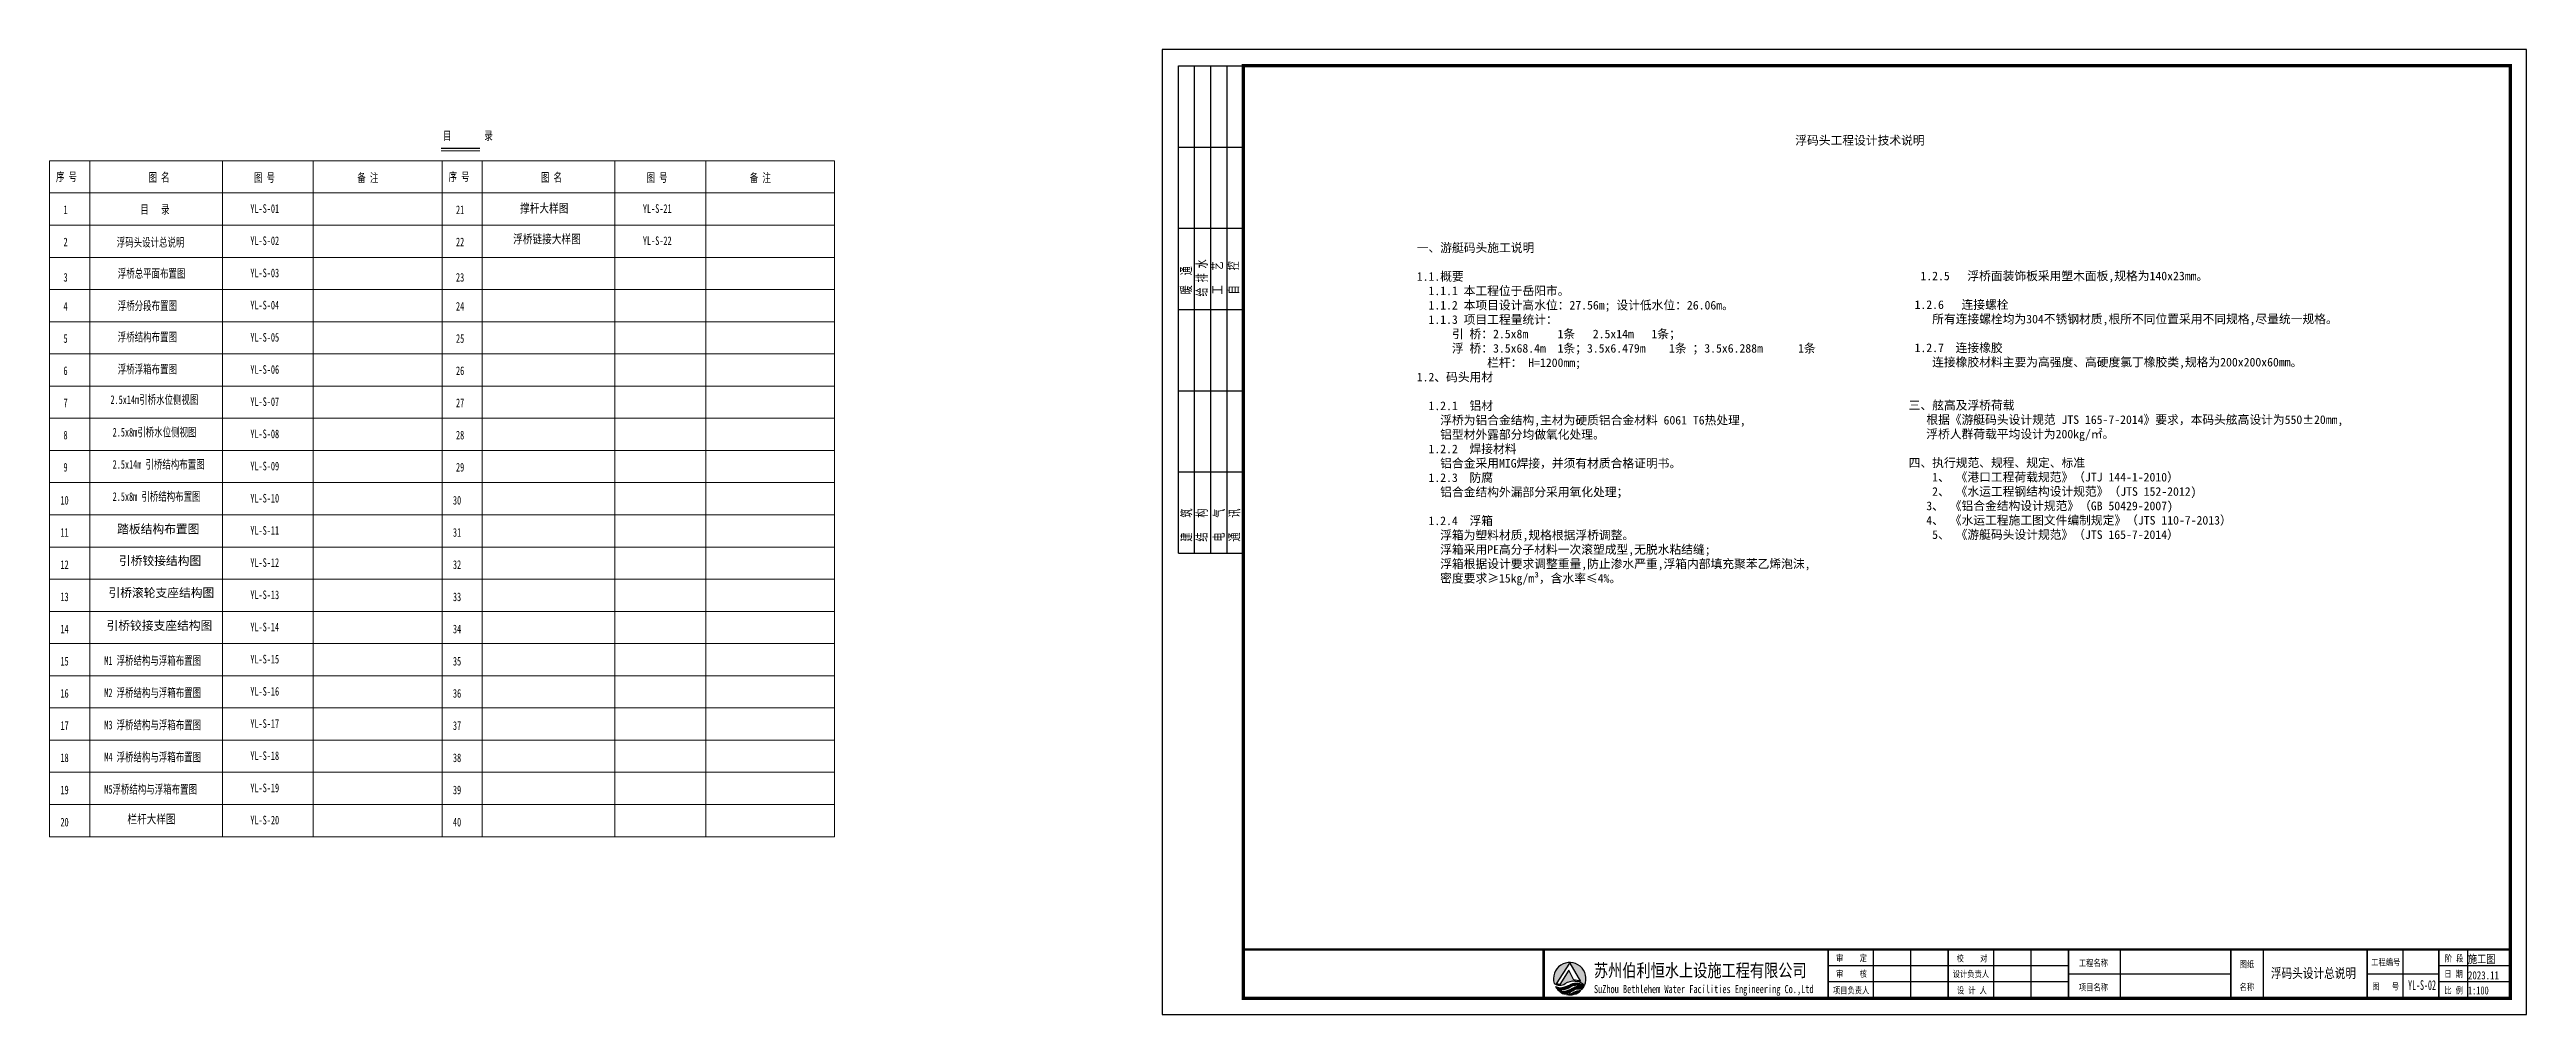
# Model space of a CAD drawing. Extents: x -259369 to -50372, y -155978 to 198088.
# Drawn here: x -217908 to -131704, y 164511 to 198088 of the extents above; entities that cross this region are included whole.
import ezdxf
from ezdxf.enums import TextEntityAlignment as Align

# ---------------------------------------------------------------- set-up
doc = ezdxf.new("R2010")
doc.units = 0
doc.header["$LTSCALE"] = 1000
doc.header["$MEASUREMENT"] = 0
doc.layers.add('文本', color=3, linetype='Continuous', lineweight=13)
doc.styles.add('-宋体', font='', dxfattribs={"width": 0.8})
doc.styles.add('_TCH_DIM', font='SIMPLEX.shx', dxfattribs={"bigfont": 'hztxt.shx'})
doc.styles.add('Arial', font='')
doc.styles.get("Standard").update_dxf_attribs({"font": 'gbenor.shx', "bigfont": 'gbcbig.shx'})
doc.styles.add('仿宋', font='simfang.ttf', dxfattribs={"width": 0.7})
doc.styles.add('图框', font='')
doc.styles.add('宋体', font='')
doc.styles.add('工程字体', font='', dxfattribs={"width": 0.8})
doc.styles.add('黑体', font='simhei.ttf', dxfattribs={"width": 0.8})
doc.styles.get('-宋体').set_extended_font_data('SimSun')
doc.styles.get('Arial').set_extended_font_data('STXihei')
doc.styles.get('图框').set_extended_font_data('SimSun')
doc.styles.get('宋体').set_extended_font_data('SimSun')
doc.styles.get('工程字体').set_extended_font_data('SimSun')

msp = doc.modelspace()

# ---------------------------------------------------------------- texts
at = {"layer": '文本', "color": 0, "linetype": 'Continuous', "style": '仿宋', "width": 0.7}
for s, p in [('目        录', (-204212.53, 194939.19)), ('序 号', (-217681.28, 193507.72)), ('图 名', (-214462.78, 193487.68)), ('图 号', (-210790.22, 193481.45)), ('备 注', (-207195.11, 193474.78)), ('序 号', (-204021.57, 193507.72)), ('图 名', (-200803.06, 193487.68)), ('图 号', (-197130.5, 193481.45)), ('备 注', (-193535.4, 193474.78)), ('1', (-217421.58, 192362.81)), ('目   录', (-214746.83, 192375.02)), ('21', (-203761.87, 192362.81)), ('2', (-217421.58, 191242.81)), ('22', (-203761.87, 191242.81)), ('3', (-217421.58, 190011.9)), ('23', (-203761.87, 190011.9)), ('4', (-217421.58, 189002.81)), ('24', (-203761.87, 189002.81)), ('5', (-217421.58, 187882.81)), ('25', (-203761.87, 187882.81)), ('6', (-217421.58, 186762.81)), ('26', (-203761.87, 186762.81)), ('7', (-217421.58, 185642.81)), ('27', (-203761.87, 185642.81)), ('8', (-217421.58, 184522.81)), ('28', (-203761.87, 184522.81)), ('9', (-217421.58, 183402.81)), ('29', (-203761.87, 183402.81)), ('10', (-217527.62, 182253.91)), ('30', (-203867.91, 182253.91)), ('11', (-217527.62, 181133.91)), ('31', (-203867.91, 181133.91)), ('12', (-217527.62, 180013.91)), ('32', (-203867.91, 180013.91)), ('13', (-217527.62, 178893.91)), ('33', (-203867.91, 178893.91)), ('14', (-217527.62, 177773.91)), ('34', (-203867.91, 177773.91)), ('15', (-217527.62, 176653.91)), ('35', (-203867.91, 176653.91)), ('16', (-217527.62, 175533.91)), ('36', (-203867.91, 175533.91)), ('17', (-217527.62, 174413.91)), ('37', (-203867.91, 174413.91)), ('18', (-217527.62, 173293.91)), ('38', (-203867.91, 173293.91)), ('19', (-217527.62, 172173.91)), ('39', (-203867.91, 172173.91)), ('20', (-217527.62, 171053.91)), ('40', (-203867.91, 171053.91))]:
    msp.add_text(s, height=300, dxfattribs=at).set_placement(p)
at = {"layer": '文本', "style": '宋体'}
msp.add_text('浮码头工程设计技术说明', height=300, dxfattribs=at).set_placement((-154899.09, 194935.69), align=Align.MIDDLE)
at = {"layer": '文本', "color": 0, "linetype": 'Continuous', "style": '仿宋', "width": 0.7}
for s, p in [('YL-S-01', (-210917.61, 192315.09)), ('YL-S-21', (-197257.9, 192315.09)), ('YL-S-02', (-210917.61, 191195.09)), ('YL-S-22', (-197257.9, 191195.09)), ('YL-S-03', (-210917.61, 190075.09)), ('YL-S-04', (-210917.61, 188955.09)), ('YL-S-05', (-210917.61, 187835.09)), ('YL-S-06', (-210917.61, 186715.09)), ('YL-S-07', (-210917.61, 185595.09)), ('YL-S-08', (-210917.61, 184475.09)), ('YL-S-09', (-210917.61, 183355.09)), ('YL-S-10', (-210917.61, 182235.09)), ('YL-S-11', (-210917.61, 181115.09)), ('YL-S-12', (-210917.61, 179995.09)), ('YL-S-13', (-210917.61, 178875.09)), ('YL-S-14', (-210917.61, 177755.09)), ('YL-S-15', (-210917.61, 176635.09)), ('YL-S-16', (-210917.61, 175515.09)), ('YL-S-17', (-210917.61, 174395.09)), ('YL-S-18', (-210917.61, 173275.09)), ('YL-S-19', (-210917.61, 172155.09)), ('YL-S-20', (-210917.61, 171035.09))]:
    msp.add_text(s, height=300, dxfattribs=at).set_placement(p, align=Align.BOTTOM_LEFT)
for s, p in [('浮码头设计总说明', (-215566.4, 191379.05)), ('浮桥总平面布置图', (-215532.54, 190295.51)), ('浮桥分段布置图', (-215532.54, 189171.28)), ('浮桥结构布置图', (-215532.54, 188084.19)), ('浮桥浮箱布置图', (-215532.54, 186964.19)), ('2.5x14m引桥水位侧视图', (-215787.7, 185905.51)), ('2.5x8m引桥水位侧视图', (-215711.42, 184772.54)), ('2.5x14m 引桥结构布置图 ', (-215711.42, 183652.54)), ('2.5x8m 引桥结构布置图 ', (-215711.42, 182532.54)), ('M1 浮桥结构与浮箱布置图', (-216001.12, 176825.31)), ('M2 浮桥结构与浮箱布置图', (-216001.12, 175705.31)), ('M3 浮桥结构与浮箱布置图', (-216001.12, 174585.31)), ('M4 浮桥结构与浮箱布置图', (-216001.12, 173465.31)), ('M5浮桥结构与浮箱布置图', (-216001.12, 172345.31))]:
    msp.add_text(s, height=300, dxfattribs=at).set_placement(p, align=Align.MIDDLE_LEFT)
at = {"layer": '文本', "color": 0, "linetype": 'Continuous', "char_height": 300}
for s, width, gutter_width, insert, attachment_point, style in [('{\\fSimSun|b0|i0|c134|p2;撑杆大样图}', 2032.6785, 7.5, (-199851.57, 192715.35), 3, '工程字体'), ('浮桥链接大样图', 2522.1411, 7.5, (-199420.84, 191644.26), 3, '工程字体'), ('踏板结构布置图', 2938.5093, 12.5, (-215555.79, 181551.69), 1, 'Arial'), ('引桥铰接结构图', 4125.4711, 12.5, (-215493.47, 180448.04), 1, 'Arial'), ('引桥滚轮支座结构图', 4401.3342, 12.5, (-215857.47, 179335.43), 1, 'Arial'), ('引桥铰接支座结构图', 4125.4711, 12.5, (-215924.34, 178192.09), 1, 'Arial'), ('{\\fSimSun|b0|i0|c134|p2;栏杆大样图}', 2174.8442, 7.5, (-213519.42, 171458.3), 3, '工程字体')]:
    msp.add_mtext_dynamic_manual_height_columns(s, width=width, gutter_width=gutter_width, heights=[0], dxfattribs=dict(at, insert=insert, attachment_point=attachment_point, style=style))
at = {"layer": '文本', "color": 0, "linetype": 'Continuous', "char_height": 300, "attachment_point": 1, "style": 'Arial'}
for s, insert, width in [('{\\fSimSun|b0|i0|c134|p2;一、游艇码头施工说明\\P\\P}1.1.{\\fSimSun|b0|i0|c134|p2;概要\\P  }1.1.1 {\\fSimSun|b0|i0|c134|p2;本工程位于岳阳市。\\P  }1.1.2 {\\fSimSun|b0|i0|c134|p2;本项目设计高水位：}27.56m; {\\fSimSun|b0|i0|c134|p2;设计低水位：}26.06m{\\fSimSun|b0|i0|c134|p2;。\\P  }1.1.3 {\\fSimSun|b0|i0|c134|p2;项目工程量统计：\\P      引 桥：}2.5x8m     1{\\fSimSun|b0|i0|c134|p2;条   2.5x14m   1条；  \\P      浮 桥：}3.5x68.4m  1{\\fSimSun|b0|i0|c134|p2;条；}3.5x6.479m    1{\\fSimSun|b0|i0|c134|p2;条 ；}3.5x6.288m      1{\\fSimSun|b0|i0|c134|p2;条 \\P            栏杆： H=1200mm; \\P}1.2{\\fSimSun|b0|i0|c134|p2;、码头用材\\P\\P  }1.2.1  {\\fSimSun|b0|i0|c134|p2;铝材\\P    浮桥为铝合金结构},{\\fSimSun|b0|i0|c134|p2;主材为硬质铝合金材料 }6061 T6{\\fSimSun|b0|i0|c134|p2;热处理},\\P    {\\fSimSun|b0|i0|c134|p2;铝型材外露部分均做氧化处理。\\P  }1.2.2  {\\fSimSun|b0|i0|c134|p2;焊接材料\\P    铝合金采用}MIG{\\fSimSun|b0|i0|c134|p2;焊接，并须有材质合格证明书。\\P  }1.2.3  {\\fSimSun|b0|i0|c134|p2;防腐\\P    铝合金结构外漏部分采用氧化处理；\\P\\P  }1.2.4  {\\fSimSun|b0|i0|c134|p2;浮箱\\P    浮箱为塑料材质},{\\fSimSun|b0|i0|c134|p2;规格根据浮桥调整。\\P    浮箱采用}PE{\\fSimSun|b0|i0|c134|p2;高分子材料一次滚塑成型},{\\fSimSun|b0|i0|c134|p2;无脱水粘结缝};\\P    {\\fSimSun|b0|i0|c134|p2;浮箱根据设计要求调整重量},{\\fSimSun|b0|i0|c134|p2;防止渗水严重},{\\fSimSun|b0|i0|c134|p2;浮箱内部填充聚苯乙烯泡沫},\\P    {\\fSimSun|b0|i0|c134|p2;密度要求≥}15kg/m{\\fSimSun|b0|i0|c134|p2;³，含水率}≤4%{\\fSimSun|b0|i0|c134|p2;。\\P    }', (-170324.99, 191341.96), 15738.43), ('  1.2.5   {\\fSimSun|b0|i0|c134|p2;浮桥面装饰板采用塑木面板},{\\fSimSun|b0|i0|c134|p2;规格为140x}23mm{\\fSimSun|b0|i0|c134|p2;。 \\P\\P }1.2.6   {\\fSimSun|b0|i0|c134|p2;连接螺栓\\P    所有连接螺栓均为}304{\\fSimSun|b0|i0|c134|p2;不锈钢材质},{\\fSimSun|b0|i0|c134|p2;根所不同位置采用不同规格},{\\fSimSun|b0|i0|c134|p2;尽量统一规格。 \\P\\P }1.2.7  {\\fSimSun|b0|i0|c134|p2;连接橡胶\\P    连接橡胶材料主要为高强度、高硬度氯丁橡胶类},{\\fSimSun|b0|i0|c134|p2;规格为}200x200x60mm{\\fSimSun|b0|i0|c134|p2;。\\P\\P\\P三、舷高及浮桥荷载\\P   根据《游艇码头设计规范 }JTS 165-7-2014{\\fSimSun|b0|i0|c134|p2;》要求，本码头舷高设计为}550%%P20mm,\\P   {\\fSimSun|b0|i0|c134|p2;浮桥人群荷载平均设计为}200kg/{\\fSimSun|b0|i0|c129|p2;㎡\\fSimSun|b0|i0|c134|p2;。\\P\\P四、执行规范、规程、规定、标准\\P    }1{\\fSimSun|b0|i0|c134|p2;、 《港口工程荷载规范》（}JTJ 144-1-2010{\\fSimSun|b0|i0|c134|p2;）\\P    }2{\\fSimSun|b0|i0|c134|p2;、 《水运工程钢结构设计规范》（}JTS 152-2012)\\P   3{\\fSimSun|b0|i0|c134|p2;、 《铝合金结构设计规范》（}GB 50429-2007)\\P   4{\\fSimSun|b0|i0|c134|p2;、 《水运工程施工图文件编制规定》（}JTS 110-7-2013{\\fSimSun|b0|i0|c134|p2;）\\P    }5{\\fSimSun|b0|i0|c134|p2;、 《游艇码头设计规范》（}JTS 165-7-2014{\\fSimSun|b0|i0|c134|p2;）}', (-153203.52, 190359.99), 16222.7694)]:
    msp.add_mtext(s, dxfattribs=dict(at, insert=insert, width=width))

# ---------------------------------------------------------------- blocks, each defined once
blk = doc.blocks.new('$TITLEBLK$00000187')
h = blk.add_hatch(color=140)
h.dxf.hatch_style = 1
h.paths.add_polyline_path([(-294.3, 4.5, 0.294083), (-290.89, 4.48, -0.363756), (-284.97, 3.96, 1.450144)])
h.paths.add_polyline_path([(-289.53, 10.8), (-286.23, 5.12, 0.101723), (-288.23, 5.58), (-289.84, 8.66), (-292.52, 4.26, -0.081837), (-293.64, 4.38)], flags=16)
h = blk.add_hatch(color=174)
h.paths.add_polyline_path([(-285.05, 3.78, 0.296692), (-289.05, 4.29, -0.04264), (-291.3, 3.4, -0.209747), (-293.92, 3.62, 0.179915), (-291.3, 1.33, 0.169783), (-289.28, 1.97, -0.05744), (-287.69, 2.74, -0.214092), (-285.77, 2.71, 0.064571)])
h.paths.add_polyline_path([(-288.71, 3.03, -0.084014), (-290.89, 2.08, -0.271733), (-292.96, 2.61, 0.071966), (-291.58, 2.64, 0.098278), (-289.75, 3.23, -0.072406), (-288.51, 3.9, -0.088156), (-286.96, 4.07, -0.181988), (-285.56, 3.48, 0.206106)], flags=16)
blk.add_hatch(color=174).paths.add_polyline_path([(-286.08, 2.39, 0.189728), (-288.25, 1.81, -0.126537), (-290.52, 1.1, 0.245013)])
for p, q in [((-136, 10), (-210, 10)), ((-196, 0), (-196, 15)), ((-184.5, 0), (-184.5, 15)), ((-159, 0), (-159, 15)), ((-147.5, 0), (-147.5, 15)), ((-120, 0), (-120, 15)), ((-76, 0), (-76, 15)), ((-33, 0), (-33, 15)), ((0, 10), (-22, 10)), ((-13, 0), (-13, 15)), ((0, 0), (0, 15)), ((-136, 5), (-210, 5)), ((-136, 7.5), (-86, 7.5)), ((-44, 7.5), (-22, 7.5)), ((0, 5), (-22, 5))]:
    blk.add_line(p, q)
for points, const_width in [([(-297.54, 0), (-297.54, 15), (0, 15)], 0.8), ([(-210, 0), (-210, 15)], 0.5), ([(-173, 0), (-173, 15)], 0.5), ([(-136, 0), (-136, 15)], 0.5), ([(-86, 0), (-86, 15)], 0.5), ([(-44, 0), (-44, 15)], 0.5), ([(-22, 0), (-22, 15)], 0.5)]:
    blk.add_lwpolyline(points, dxfattribs=dict(const_width=const_width))
for points in [[(-294.3, 4.5, 0.294083), (-290.89, 4.48, -0.363756), (-284.97, 3.96, 1.450144)], [(-293.64, 4.38), (-289.53, 10.8), (-286.23, 5.12, 0.101723), (-288.23, 5.58), (-289.84, 8.66), (-292.52, 4.26, -0.081837)]]:
    blk.add_lwpolyline(points, format="xyb", close=True)
for points in [[(-293.92, 3.62, 0.209747), (-291.3, 3.4, 0.04264), (-289.05, 4.29, -0.296692), (-285.05, 3.78)], [(-292.96, 2.61, 0.071966), (-291.58, 2.64, 0.098278), (-289.75, 3.23, -0.072406), (-288.51, 3.9, -0.088156), (-286.96, 4.07, -0.181988), (-285.56, 3.48, 0.206106), (-288.71, 3.03, -0.084014), (-290.89, 2.08, -0.271733), (-292.96, 2.61)], [(-291.3, 1.33, 0.169783), (-289.28, 1.97, -0.05744), (-287.69, 2.74, -0.214092), (-285.77, 2.71, -0.214092)], [(-290.52, 1.1, 0.126537), (-288.25, 1.81, -0.189728), (-286.08, 2.39, -0.189728)]]:
    blk.add_lwpolyline(points, format="xyb")
for start, end in [(208.47056, 249.26757), (258.57514, 313.64322), (318.83836, 333.61646)]:
    blk.add_arc((-289.53, 6), 5, start, end)
at = {"style": '图框'}
for s, height, width, p in [('苏州伯利恒水上设施工程有限公司', 4, 0.8, (-282.06, 6.56)), ('审    核', 2, 0.8, (-207.55, 6.48)), ('审    定', 2, 0.8, (-207.53, 11.34)), ('设计负责人', 2, 0.8, (-171.62, 6.48)), ('校    对', 2, 0.8, (-170.43, 11.27)), ('工程名称', 2, 0.8, (-132.8, 9.86)), ('图纸', 2, 0.8, (-83.31, 9.46)), ('工程编号', 2, 0.8, (-42.79, 10.08)), ('阶 段', 2, 0.8, (-20.12, 11.27)), ('日 期', 2, 0.8, (-20.31, 6.48)), ('SuZhou Bethlehem Water Facilities Engineering Co.,Ltd ', 2.5, 0.75, (-282.06, 1.57)), ('项目负责人', 2, 0.8, (-208.49, 1.42)), ('设 计 人', 2, 0.8, (-170.33, 1.42)), ('项目名称', 2, 0.8, (-132.8, 2.36)), ('名称', 2, 0.8, (-83.31, 2.46)), ('图   号', 2, 0.8, (-42.46, 2.6)), ('比 例', 2, 0.8, (-20.27, 1.42))]:
    blk.add_text(s, height=height, dxfattribs=dict(at, width=width)).set_placement(p)
for tag, p in [('审定人', (-193.68, 10.95)), ('审核人', (-193.68, 6.03)), ('设计负责人', (-158.64, 6.23)), ('校对', (-155.51, 10.92)), ('项目负责人', (-195.69, 1.11)), ('设计人', (-156.48, 1.18))]:
    blk.add_attdef(tag, p, '', height=3)
for tag, p, height, style, width in [('工程名称', (-115.66, 9.53), 3, '-宋体', 0.8), ('图名', (-73.67, 6.22), 3, '-宋体', 0.8), ('阶段', (-12.96, 10.81), 2.5, '黑体', 0.8), ('日期', (-12.96, 5.8), 2.5, '黑体', 0.8), ('项目名称', (-115.65, 1.97), 3, '-宋体', 0.8), ('图号', (-31.44, 2.55), 3, '_TCH_DIM', 0.7), ('比例', (-12.96, 1.14), 2.5, '黑体', 0.8)]:
    blk.add_attdef(tag, p, '', height=height, dxfattribs=dict(style=style, width=width))
blk = doc.blocks.new('$TITLEBLK$00000095')
for p, q in [((-150, 20), (-150, 0)), ((-150, 20), (0, 20)), ((-125, 20), (-125, 0)), ((-100, 20), (-100, 0)), ((-75, 20), (-75, 0)), ((-75, 20), (-75, 0)), ((-50, 20), (-50, 0)), ((-25, 20), (-25, 0)), ((0, 20), (0, 0)), ((-150, 15), (-75, 15)), ((-150, 10), (-75, 10)), ((-75, 15), (0, 15)), ((-75, 10), (0, 10)), ((-150, 5), (-75, 5)), ((-75, 5), (0, 5))]:
    blk.add_line(p, q)
at = {"width": 0.8}
for s, p in [('建   筑', (-146.45, 15.65)), ('暖  通', (-70.35, 15.73)), ('结   构', (-146.45, 10.91)), ('电   气', (-146.45, 5.65)), ('给 排 水', (-71.03, 10.9)), ('工   艺', (-70.35, 6.13)), ('通   讯', (-146.45, 0.88)), ('自   控', (-70.35, 1.24))]:
    blk.add_text(s, height=3.509, dxfattribs=at).set_placement(p)
blk = doc.blocks.new('rgthtyjyuk')
blk.add_lwpolyline([(0, 0), (420, 0), (420, 297), (0, 297)], close=True)
at = {"const_width": 1}
blk.add_lwpolyline([(25, 5), (415, 5), (415, 292), (25, 292)], close=True, dxfattribs=at)
at = {"const_width": 0.8}
blk.add_lwpolyline([(415, 20), (25, 20)], dxfattribs=at)
at = {"rotation": 90}
blk.add_blockref('$TITLEBLK$00000095', (25, 292), dxfattribs=at)

# ---------------------------------------------------------------- linework, layer by layer
at = {"layer": '文本', "color": 0, "linetype": 'Continuous'}
for p, q in [((-217907.62, 194216.7), (-217907.62, 170696.7)), ((-217907.62, 194216.7), (-204247.9, 194216.7)), ((-216507.92, 194216.7), (-216507.92, 170696.7)), ((-211887.91, 194216.7), (-211887.91, 170696.7)), ((-208727.89, 194216.7), (-208727.89, 170696.7)), ((-204282.11, 194563.06), (-202927.6, 194563.06)), ((-204247.9, 194216.7), (-204247.9, 170696.7)), ((-204247.9, 194216.7), (-204247.9, 170696.7)), ((-204247.9, 194216.7), (-190588.19, 194216.7)), ((-202848.21, 194216.7), (-202848.21, 170696.7)), ((-198228.2, 194216.7), (-198228.2, 170696.7)), ((-195068.18, 194216.7), (-195068.18, 170696.7)), ((-190588.19, 194216.7), (-190588.19, 170696.7)), ((-217907.62, 193096.7), (-204247.9, 193096.7)), ((-204247.9, 193096.7), (-190588.19, 193096.7)), ((-217907.62, 191976.7), (-204247.9, 191976.7)), ((-204247.9, 191976.7), (-190588.19, 191976.7)), ((-217907.62, 190856.7), (-204247.9, 190856.7)), ((-204247.9, 190856.7), (-190588.19, 190856.7)), ((-217907.62, 189736.7), (-204247.9, 189736.7)), ((-204247.9, 189736.7), (-190588.19, 189736.7)), ((-217907.62, 188616.7), (-204247.9, 188616.7)), ((-204247.9, 188616.7), (-190588.19, 188616.7)), ((-217907.62, 187496.7), (-204247.9, 187496.7)), ((-204247.9, 187496.7), (-190588.19, 187496.7)), ((-217907.62, 186376.7), (-204247.9, 186376.7)), ((-204247.9, 186376.7), (-190588.19, 186376.7)), ((-217907.62, 185256.7), (-204247.9, 185256.7)), ((-204247.9, 185256.7), (-190588.19, 185256.7)), ((-217907.62, 184136.7), (-204247.9, 184136.7)), ((-204247.9, 184136.7), (-190588.19, 184136.7)), ((-217907.62, 183016.7), (-204247.9, 183016.7)), ((-204247.9, 183016.7), (-190588.19, 183016.7)), ((-217907.62, 181896.7), (-204247.9, 181896.7)), ((-204247.9, 181896.7), (-190588.19, 181896.7)), ((-217907.62, 180776.7), (-204247.9, 180776.7)), ((-204247.9, 180776.7), (-190588.19, 180776.7)), ((-217907.62, 179656.7), (-204247.9, 179656.7)), ((-204247.9, 179656.7), (-190588.19, 179656.7)), ((-217907.62, 178536.7), (-204247.9, 178536.7)), ((-204247.9, 178536.7), (-190588.19, 178536.7)), ((-217907.62, 177416.7), (-204247.9, 177416.7)), ((-204247.9, 177416.7), (-190588.19, 177416.7)), ((-217907.62, 176296.7), (-204247.9, 176296.7)), ((-204247.9, 176296.7), (-190588.19, 176296.7)), ((-217907.62, 175176.7), (-204247.9, 175176.7)), ((-204247.9, 175176.7), (-190588.19, 175176.7)), ((-217907.62, 174056.7), (-204247.9, 174056.7)), ((-204247.9, 174056.7), (-190588.19, 174056.7)), ((-217907.62, 172936.7), (-204247.9, 172936.7)), ((-204247.9, 172936.7), (-190588.19, 172936.7)), ((-217907.62, 171816.7), (-204247.9, 171816.7)), ((-204247.9, 171816.7), (-190588.19, 171816.7)), ((-217907.62, 170696.7), (-204247.9, 170696.7)), ((-204247.9, 170696.7), (-190588.19, 170696.7))]:
    msp.add_line(p, q, dxfattribs=at)
at = {"layer": '文本', "color": 0, "linetype": 'Continuous', "const_width": 44.09, "flags": 128}
msp.add_lwpolyline([(-204282.11, 194651.24), (-202927.6, 194651.24)], dxfattribs=at)

# ---------------------------------------------------------------- block references
at = {"xscale": 113.0564761106844, "yscale": 113.0564761106844, "zscale": 113.0564761106844}
msp.add_blockref('rgthtyjyuk', (-179187.36, 164510.71), dxfattribs=at)
ref = msp.add_blockref('$TITLEBLK$00000187', (-132268.92, 165075.99), dxfattribs=dict(xscale=113.0564761106844, yscale=113.0564761106844, zscale=113.0564761106844))
ref.add_attrib('图名', '浮码头设计总说明', (-140597.47, 165779.76), dxfattribs={"color": 3, "height": 339.169, "style": '-宋体', "width": 0.8})
ref.add_attrib('图号', 'YL-S-02', (-135823.06, 165363.93), dxfattribs={"color": 3, "height": 339.169, "style": '黑体', "width": 0.5})
ref.add_attrib('日期', '2023.11', (-133738.65, 165732.14), dxfattribs={"color": 3, "height": 282.641, "style": '黑体', "width": 0.8})
ref.add_attrib('阶段', '施工图', (-133738.65, 166298.29), dxfattribs={"color": 3, "height": 282.641, "style": '黑体', "width": 0.8})
ref.add_attrib('比例', '1:100', (-133738.65, 165205.4), dxfattribs={"color": 3, "height": 282.641, "style": '黑体', "width": 0.75})

msp.set_redraw_order([(e.dxf.handle, doc.entitydb.next_handle()) for e in msp.query("TEXT MTEXT ATTDEF DIMENSION ARC_DIMENSION")])  # texts and dimensions are drawn at this point

doc.saveas('drawing.dxf')
